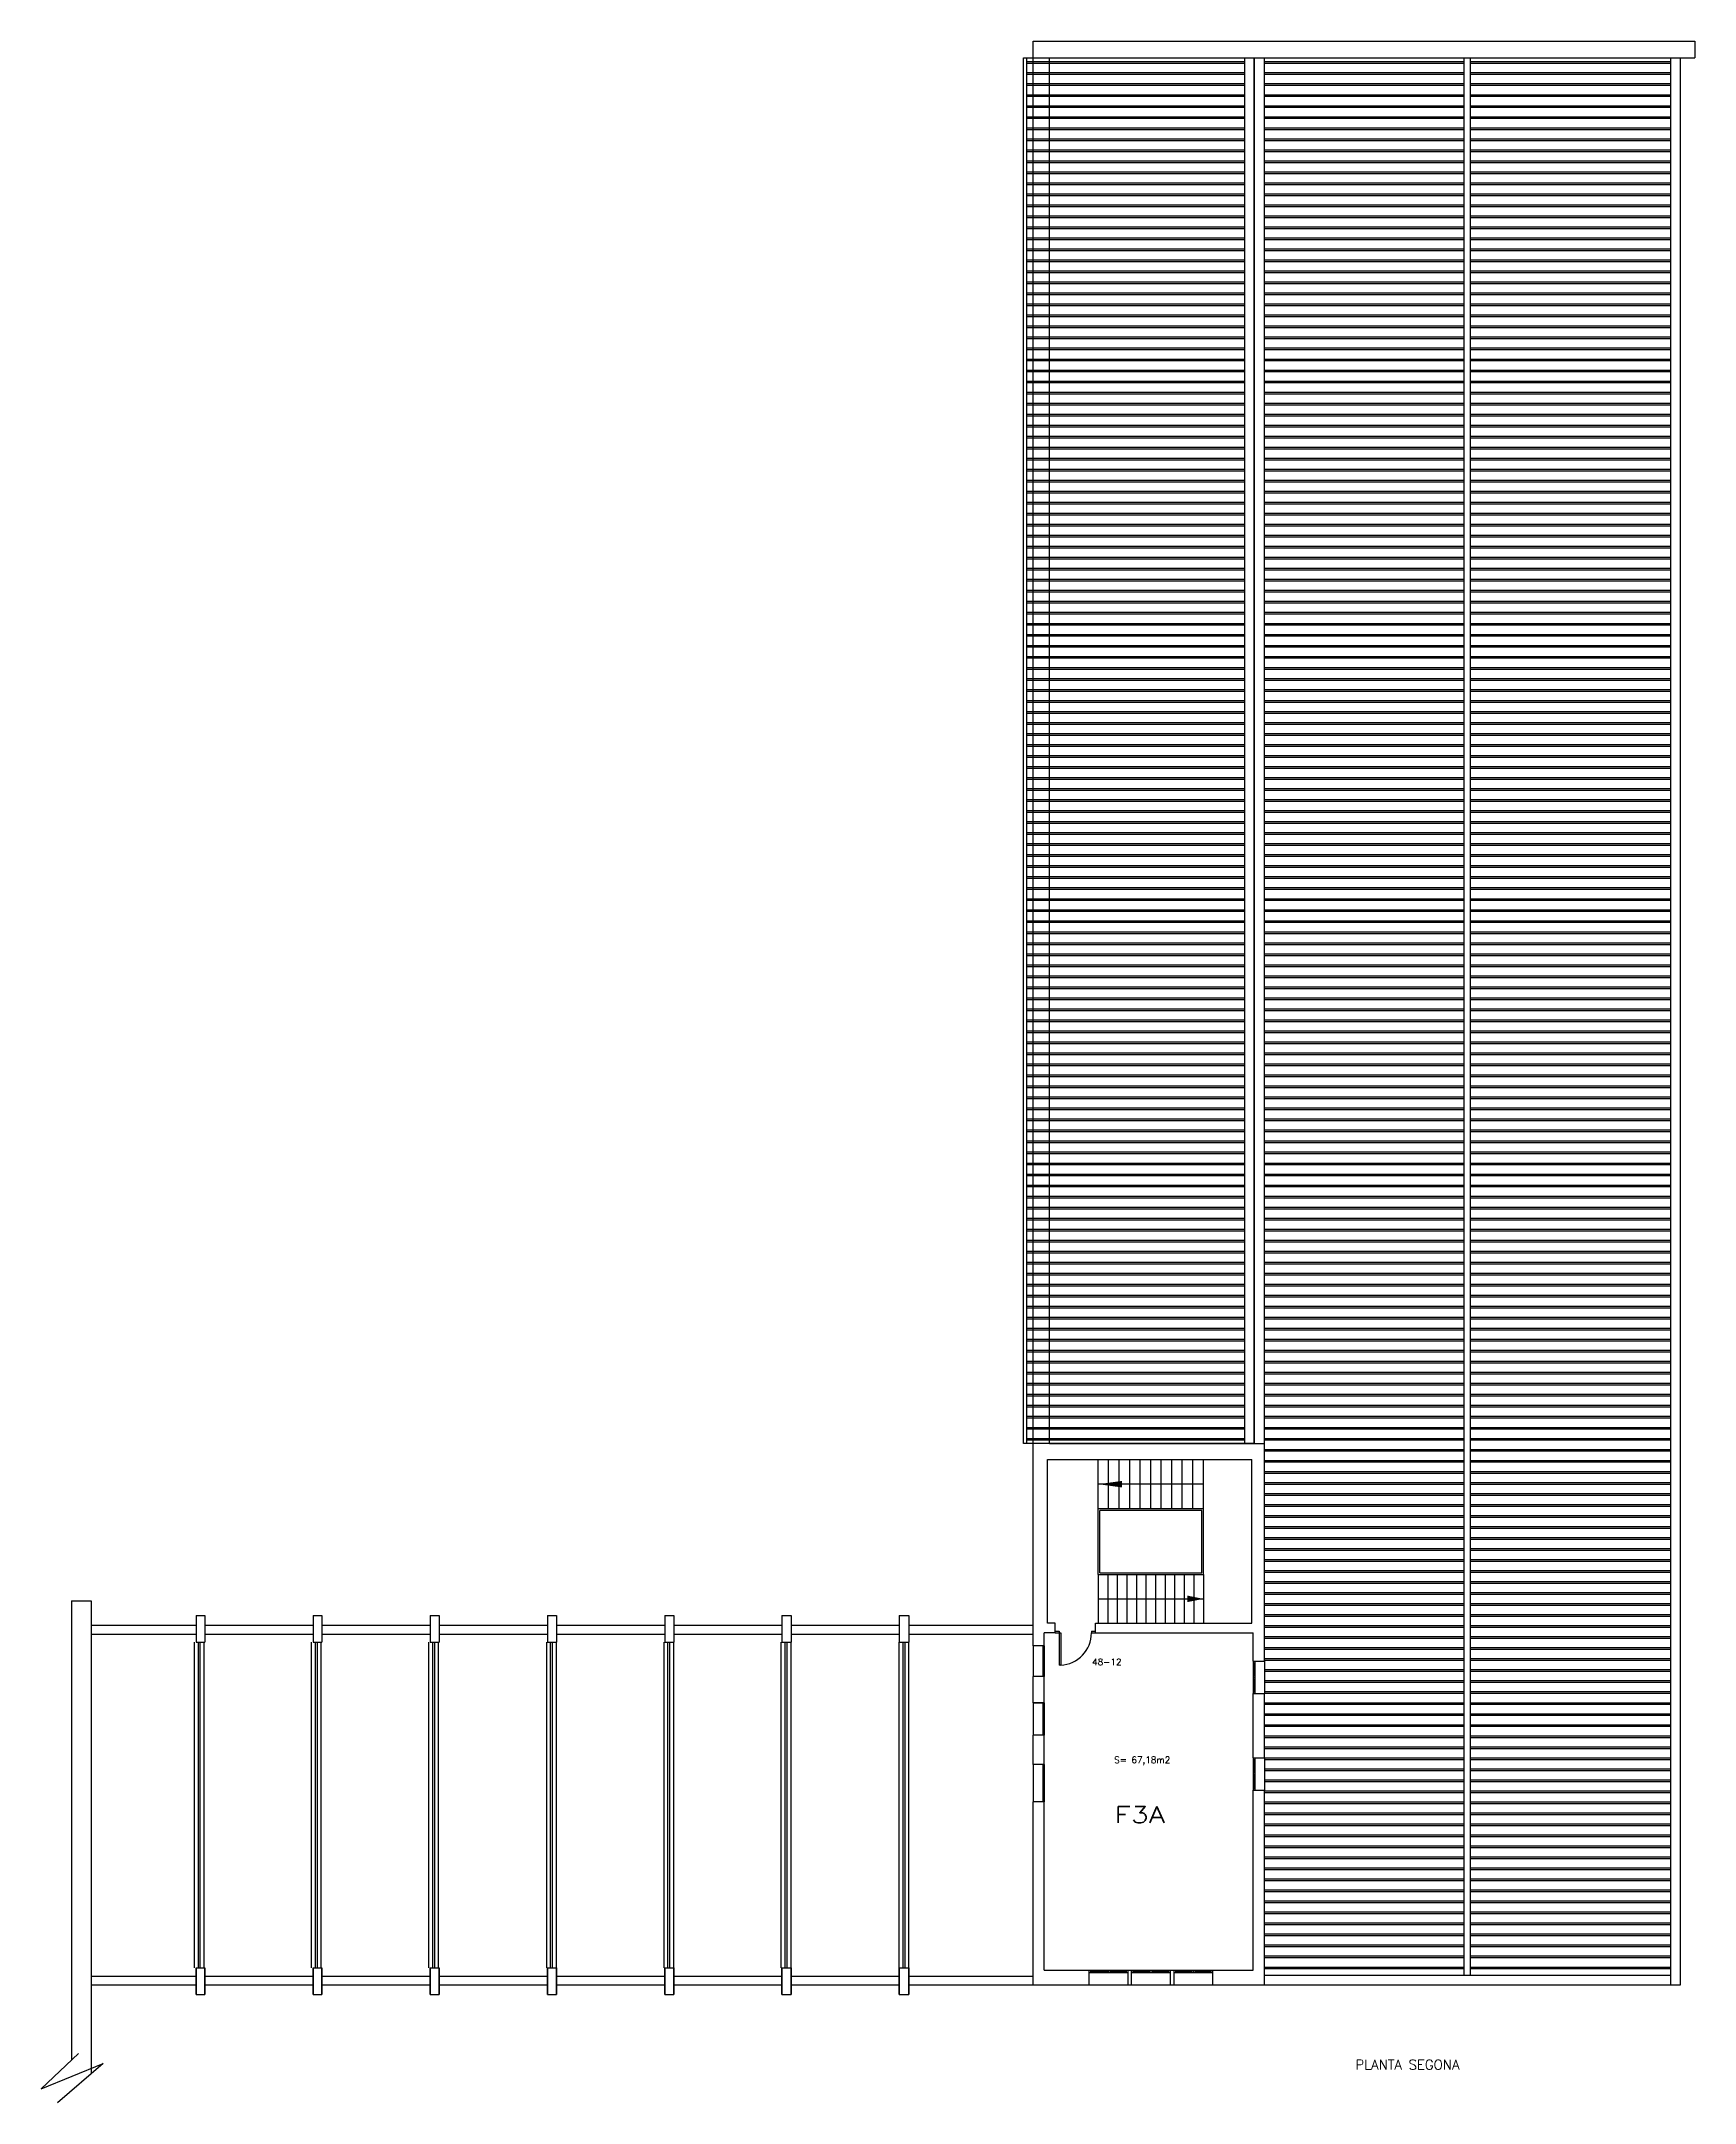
# Model space of a CAD drawing. Extents: x 546 to 754, y 37 to 203.
# Drawn here: x 581.1 to 632.2, y 37 to 100.6 of the extents above; entities that cross this region are included whole.
import ezdxf

# ---------------------------------------------------------------- set-up
doc = ezdxf.new("R2010")
doc.units = 0
doc.header["$MEASUREMENT"] = 0
doc.linetypes.add('PUNTOS', pattern=[0.25, 0, -0.25])
doc.layers.get('0').update_dxf_attribs({"linetype": 'CONTINUOUS'})
for name, color, linetype in [('CARATULA', 7, 'CONTINUOUS'), ('CUBIERTA', 7, 'CONTINUOUS'), ('ESCA', 4, 'CONTINUOUS'), ('MUR0', 1, 'CONTINUOUS'), ('PUER', 5, 'CONTINUOUS'), ('VENT', 2, 'CONTINUOUS')]:
    doc.layers.add(name, color=color, linetype=linetype)
doc.styles.add('ROMANS', font='ROMANS.shx', dxfattribs={"width": 1.3})
doc.styles.add('SIMPLEX', font='simplex.shx')

msp = doc.modelspace()

# ---------------------------------------------------------------- texts
at = {"layer": 'CARATULA', "color": 7, "style": 'SIMPLEX'}
for s, p in [('48-12', (613.585, 50.479)), ('S= 67,18m2', (614.267, 47.457))]:
    msp.add_text(s, height=0.2, dxfattribs=at).set_placement(p)
at = {"layer": 'CARATULA', "color": 1, "style": 'SIMPLEX'}
msp.add_text('PLANTA SEGONA', height=0.3, dxfattribs=at).set_placement((621.712, 37.997))
at = {"layer": 'PUER', "insert": (614.277, 46.112), "char_height": 0.5, "attachment_point": 1, "style": 'ROMANS'}
msp.add_mtext('{\\C0;F3A}', dxfattribs=at)

# ---------------------------------------------------------------- linework, layer by layer
for p, q in [((582.293, 38.491), (581.143, 37.404)), ((581.143, 37.404), (583.055, 38.187)), ((583.055, 38.187), (581.643, 36.971))]:
    msp.add_line(p, q)
at = {"layer": 'CUBIERTA'}
for p, q in [((611.47, 57.327), (611.47, 100.102)), ((611.47, 100.102), (611.57, 100.102)), ((611.57, 100.102), (618.59, 100.102)), ((611.57, 57.327), (611.57, 100.102)), ((611.57, 99.982), (618.29, 99.982)), ((611.57, 99.932), (618.29, 99.932)), ((618.29, 100.102), (618.29, 57.327)), ((618.59, 100.102), (618.59, 57.327)), ((618.91, 99.982), (625.07, 99.982)), ((618.91, 99.932), (625.07, 99.932)), ((625.07, 40.912), (625.07, 100.102)), ((625.27, 40.912), (625.27, 100.102)), ((625.27, 99.982), (631.45, 99.982)), ((625.27, 99.932), (631.45, 99.932)), ((611.57, 99.642), (618.29, 99.642)), ((611.57, 99.592), (618.29, 99.592)), ((611.57, 99.302), (618.29, 99.302)), ((618.91, 99.642), (625.07, 99.642)), ((618.91, 99.592), (625.07, 99.592)), ((618.91, 99.302), (625.07, 99.302)), ((625.27, 99.642), (631.45, 99.642)), ((625.27, 99.592), (631.45, 99.592)), ((625.27, 99.302), (631.45, 99.302)), ((611.57, 99.252), (618.29, 99.252)), ((611.57, 98.962), (618.29, 98.962)), ((611.57, 98.912), (618.29, 98.912)), ((618.91, 99.252), (625.07, 99.252)), ((618.91, 98.962), (625.07, 98.962)), ((618.91, 98.912), (625.07, 98.912)), ((625.27, 99.252), (631.45, 99.252)), ((625.27, 98.962), (631.45, 98.962)), ((625.27, 98.912), (631.45, 98.912)), ((611.57, 98.622), (618.29, 98.622)), ((611.57, 98.572), (618.29, 98.572)), ((611.57, 98.282), (618.29, 98.282)), ((611.57, 98.232), (618.29, 98.232)), ((618.91, 98.622), (625.07, 98.622)), ((618.91, 98.572), (625.07, 98.572)), ((618.91, 98.282), (625.07, 98.282)), ((618.91, 98.232), (625.07, 98.232)), ((625.27, 98.622), (631.45, 98.622)), ((625.27, 98.572), (631.45, 98.572)), ((625.27, 98.282), (631.45, 98.282)), ((625.27, 98.232), (631.45, 98.232)), ((611.57, 97.942), (618.29, 97.942)), ((611.57, 97.892), (618.29, 97.892)), ((611.57, 97.602), (618.29, 97.602)), ((611.57, 97.552), (618.29, 97.552)), ((618.91, 97.942), (625.07, 97.942)), ((618.91, 97.892), (625.07, 97.892)), ((618.91, 97.602), (625.07, 97.602)), ((618.91, 97.552), (625.07, 97.552)), ((625.27, 97.942), (631.45, 97.942)), ((625.27, 97.892), (631.45, 97.892)), ((625.27, 97.602), (631.45, 97.602)), ((625.27, 97.552), (631.45, 97.552)), ((611.57, 97.262), (618.29, 97.262)), ((611.57, 97.212), (618.29, 97.212)), ((611.57, 96.922), (618.29, 96.922)), ((611.57, 96.872), (618.29, 96.872)), ((618.91, 97.262), (625.07, 97.262)), ((618.91, 97.212), (625.07, 97.212)), ((618.91, 96.922), (625.07, 96.922)), ((618.91, 96.872), (625.07, 96.872)), ((625.27, 97.262), (631.45, 97.262)), ((625.27, 97.212), (631.45, 97.212)), ((625.27, 96.922), (631.45, 96.922)), ((625.27, 96.872), (631.45, 96.872)), ((611.57, 96.582), (618.29, 96.582)), ((611.57, 96.532), (618.29, 96.532)), ((611.57, 96.242), (618.29, 96.242)), ((611.57, 96.192), (618.29, 96.192)), ((618.91, 96.582), (625.07, 96.582)), ((618.91, 96.532), (625.07, 96.532)), ((618.91, 96.242), (625.07, 96.242)), ((618.91, 96.192), (625.07, 96.192)), ((625.27, 96.582), (631.45, 96.582)), ((625.27, 96.532), (631.45, 96.532)), ((625.27, 96.242), (631.45, 96.242)), ((625.27, 96.192), (631.45, 96.192)), ((611.57, 95.902), (618.29, 95.902)), ((611.57, 95.852), (618.29, 95.852)), ((611.57, 95.562), (618.29, 95.562)), ((611.57, 95.512), (618.29, 95.512)), ((618.91, 95.902), (625.07, 95.902)), ((618.91, 95.852), (625.07, 95.852)), ((618.91, 95.562), (625.07, 95.562)), ((618.91, 95.512), (625.07, 95.512)), ((625.27, 95.902), (631.45, 95.902)), ((625.27, 95.852), (631.45, 95.852)), ((625.27, 95.562), (631.45, 95.562)), ((625.27, 95.512), (631.45, 95.512)), ((611.57, 95.222), (618.29, 95.222)), ((611.57, 95.172), (618.29, 95.172)), ((611.57, 94.882), (618.29, 94.882)), ((611.57, 94.832), (618.29, 94.832)), ((618.91, 95.222), (625.07, 95.222)), ((618.91, 95.172), (625.07, 95.172)), ((618.91, 94.882), (625.07, 94.882)), ((618.91, 94.832), (625.07, 94.832)), ((625.27, 95.222), (631.45, 95.222)), ((625.27, 95.172), (631.45, 95.172)), ((625.27, 94.882), (631.45, 94.882)), ((625.27, 94.832), (631.45, 94.832)), ((611.57, 94.542), (618.29, 94.542)), ((611.57, 94.492), (618.29, 94.492)), ((611.57, 94.202), (618.29, 94.202)), ((618.91, 94.542), (625.07, 94.542)), ((618.91, 94.492), (625.07, 94.492)), ((618.91, 94.202), (625.07, 94.202)), ((625.27, 94.542), (631.45, 94.542)), ((625.27, 94.492), (631.45, 94.492)), ((625.27, 94.202), (631.45, 94.202)), ((611.57, 94.152), (618.29, 94.152)), ((611.57, 93.862), (618.29, 93.862)), ((611.57, 93.812), (618.29, 93.812)), ((618.91, 94.152), (625.07, 94.152)), ((618.91, 93.862), (625.07, 93.862)), ((618.91, 93.812), (625.07, 93.812)), ((625.27, 94.152), (631.45, 94.152)), ((625.27, 93.862), (631.45, 93.862)), ((625.27, 93.812), (631.45, 93.812)), ((611.57, 93.522), (618.29, 93.522)), ((611.57, 93.472), (618.29, 93.472)), ((611.57, 93.182), (618.29, 93.182)), ((611.57, 93.132), (618.29, 93.132)), ((618.91, 93.522), (625.07, 93.522)), ((618.91, 93.472), (625.07, 93.472)), ((618.91, 93.182), (625.07, 93.182)), ((618.91, 93.132), (625.07, 93.132)), ((625.27, 93.522), (631.45, 93.522)), ((625.27, 93.472), (631.45, 93.472)), ((625.27, 93.182), (631.45, 93.182)), ((625.27, 93.132), (631.45, 93.132)), ((611.57, 92.842), (618.29, 92.842)), ((611.57, 92.792), (618.29, 92.792)), ((611.57, 92.502), (618.29, 92.502)), ((611.57, 92.452), (618.29, 92.452)), ((618.91, 92.842), (625.07, 92.842)), ((618.91, 92.792), (625.07, 92.792)), ((618.91, 92.502), (625.07, 92.502)), ((618.91, 92.452), (625.07, 92.452)), ((625.27, 92.842), (631.45, 92.842)), ((625.27, 92.792), (631.45, 92.792)), ((625.27, 92.502), (631.45, 92.502)), ((625.27, 92.452), (631.45, 92.452)), ((611.57, 92.162), (618.29, 92.162)), ((611.57, 92.112), (618.29, 92.112)), ((611.57, 91.822), (618.29, 91.822)), ((611.57, 91.772), (618.29, 91.772)), ((618.91, 92.162), (625.07, 92.162)), ((618.91, 92.112), (625.07, 92.112)), ((618.91, 91.822), (625.07, 91.822)), ((618.91, 91.772), (625.07, 91.772)), ((625.27, 92.162), (631.45, 92.162)), ((625.27, 92.112), (631.45, 92.112)), ((625.27, 91.822), (631.45, 91.822)), ((625.27, 91.772), (631.45, 91.772)), ((611.57, 91.482), (618.29, 91.482)), ((611.57, 91.432), (618.29, 91.432)), ((611.57, 91.142), (618.29, 91.142)), ((611.57, 91.092), (618.29, 91.092)), ((618.91, 91.482), (625.07, 91.482)), ((618.91, 91.432), (625.07, 91.432)), ((618.91, 91.142), (625.07, 91.142)), ((618.91, 91.092), (625.07, 91.092)), ((625.27, 91.482), (631.45, 91.482)), ((625.27, 91.432), (631.45, 91.432)), ((625.27, 91.142), (631.45, 91.142)), ((625.27, 91.092), (631.45, 91.092)), ((611.57, 90.802), (618.29, 90.802)), ((611.57, 90.752), (618.29, 90.752)), ((611.57, 90.462), (618.29, 90.462)), ((611.57, 90.412), (618.29, 90.412)), ((618.91, 90.802), (625.07, 90.802)), ((618.91, 90.752), (625.07, 90.752)), ((618.91, 90.462), (625.07, 90.462)), ((618.91, 90.412), (625.07, 90.412)), ((625.27, 90.802), (631.45, 90.802)), ((625.27, 90.752), (631.45, 90.752)), ((625.27, 90.462), (631.45, 90.462)), ((625.27, 90.412), (631.45, 90.412)), ((611.57, 90.122), (618.29, 90.122)), ((611.57, 90.072), (618.29, 90.072)), ((611.57, 89.782), (618.29, 89.782)), ((618.91, 90.122), (625.07, 90.122)), ((618.91, 90.072), (625.07, 90.072)), ((618.91, 89.782), (625.07, 89.782)), ((625.27, 90.122), (631.45, 90.122)), ((625.27, 90.072), (631.45, 90.072)), ((625.27, 89.782), (631.45, 89.782)), ((611.57, 89.732), (618.29, 89.732)), ((611.57, 89.442), (618.29, 89.442)), ((611.57, 89.392), (618.29, 89.392)), ((611.57, 89.102), (618.29, 89.102)), ((618.91, 89.732), (625.07, 89.732)), ((618.91, 89.442), (625.07, 89.442)), ((618.91, 89.392), (625.07, 89.392)), ((618.91, 89.102), (625.07, 89.102)), ((625.27, 89.732), (631.45, 89.732)), ((625.27, 89.442), (631.45, 89.442)), ((625.27, 89.392), (631.45, 89.392)), ((625.27, 89.102), (631.45, 89.102)), ((611.57, 89.052), (618.29, 89.052)), ((611.57, 88.762), (618.29, 88.762)), ((611.57, 88.712), (618.29, 88.712)), ((618.91, 89.052), (625.07, 89.052)), ((618.91, 88.762), (625.07, 88.762)), ((618.91, 88.712), (625.07, 88.712)), ((625.27, 89.052), (631.45, 89.052)), ((625.27, 88.762), (631.45, 88.762)), ((625.27, 88.712), (631.45, 88.712)), ((611.57, 88.422), (618.29, 88.422)), ((611.57, 88.372), (618.29, 88.372)), ((611.57, 88.082), (618.29, 88.082)), ((611.57, 88.032), (618.29, 88.032)), ((618.91, 88.422), (625.07, 88.422)), ((618.91, 88.372), (625.07, 88.372)), ((618.91, 88.082), (625.07, 88.082)), ((618.91, 88.032), (625.07, 88.032)), ((625.27, 88.422), (631.45, 88.422)), ((625.27, 88.372), (631.45, 88.372)), ((625.27, 88.082), (631.45, 88.082)), ((625.27, 88.032), (631.45, 88.032)), ((611.57, 87.742), (618.29, 87.742)), ((611.57, 87.692), (618.29, 87.692)), ((611.57, 87.402), (618.29, 87.402)), ((611.57, 87.352), (618.29, 87.352)), ((618.91, 87.742), (625.07, 87.742)), ((618.91, 87.692), (625.07, 87.692)), ((618.91, 87.402), (625.07, 87.402)), ((618.91, 87.352), (625.07, 87.352)), ((625.27, 87.742), (631.45, 87.742)), ((625.27, 87.692), (631.45, 87.692)), ((625.27, 87.402), (631.45, 87.402)), ((625.27, 87.352), (631.45, 87.352)), ((611.57, 87.062), (618.29, 87.062)), ((611.57, 87.012), (618.29, 87.012)), ((611.57, 86.722), (618.29, 86.722)), ((611.57, 86.672), (618.29, 86.672)), ((618.91, 87.062), (625.07, 87.062)), ((618.91, 87.012), (625.07, 87.012)), ((618.91, 86.722), (625.07, 86.722)), ((618.91, 86.672), (625.07, 86.672)), ((625.27, 87.062), (631.45, 87.062)), ((625.27, 87.012), (631.45, 87.012)), ((625.27, 86.722), (631.45, 86.722)), ((625.27, 86.672), (631.45, 86.672)), ((611.57, 86.382), (618.29, 86.382)), ((611.57, 86.332), (618.29, 86.332)), ((611.57, 86.042), (618.29, 86.042)), ((611.57, 85.992), (618.29, 85.992)), ((618.91, 86.382), (625.07, 86.382)), ((618.91, 86.332), (625.07, 86.332)), ((618.91, 86.042), (625.07, 86.042)), ((618.91, 85.992), (625.07, 85.992)), ((625.27, 86.382), (631.45, 86.382)), ((625.27, 86.332), (631.45, 86.332)), ((625.27, 86.042), (631.45, 86.042)), ((625.27, 85.992), (631.45, 85.992)), ((611.57, 85.702), (618.29, 85.702)), ((611.57, 85.652), (618.29, 85.652)), ((611.57, 85.362), (618.29, 85.362)), ((611.57, 85.312), (618.29, 85.312)), ((618.91, 85.702), (625.07, 85.702)), ((618.91, 85.652), (625.07, 85.652)), ((618.91, 85.362), (625.07, 85.362)), ((618.91, 85.312), (625.07, 85.312)), ((625.27, 85.702), (631.45, 85.702)), ((625.27, 85.652), (631.45, 85.652)), ((625.27, 85.362), (631.45, 85.362)), ((625.27, 85.312), (631.45, 85.312)), ((611.57, 85.022), (618.29, 85.022)), ((611.57, 84.972), (618.29, 84.972)), ((611.57, 84.682), (618.29, 84.682)), ((618.91, 85.022), (625.07, 85.022)), ((618.91, 84.972), (625.07, 84.972)), ((618.91, 84.682), (625.07, 84.682)), ((625.27, 85.022), (631.45, 85.022)), ((625.27, 84.972), (631.45, 84.972)), ((625.27, 84.682), (631.45, 84.682)), ((611.57, 84.632), (618.29, 84.632)), ((611.57, 84.342), (618.29, 84.342)), ((611.57, 84.292), (618.29, 84.292)), ((618.91, 84.632), (625.07, 84.632)), ((618.91, 84.342), (625.07, 84.342)), ((618.91, 84.292), (625.07, 84.292)), ((625.27, 84.632), (631.45, 84.632)), ((625.27, 84.342), (631.45, 84.342)), ((625.27, 84.292), (631.45, 84.292)), ((611.57, 84.002), (618.29, 84.002)), ((611.57, 83.952), (618.29, 83.952)), ((611.57, 83.662), (618.29, 83.662)), ((611.57, 83.612), (618.29, 83.612)), ((618.91, 84.002), (625.07, 84.002)), ((618.91, 83.952), (625.07, 83.952)), ((618.91, 83.662), (625.07, 83.662)), ((618.91, 83.612), (625.07, 83.612)), ((625.27, 84.002), (631.45, 84.002)), ((625.27, 83.952), (631.45, 83.952)), ((625.27, 83.662), (631.45, 83.662)), ((625.27, 83.612), (631.45, 83.612)), ((611.57, 83.322), (618.29, 83.322)), ((611.57, 83.272), (618.29, 83.272)), ((611.57, 82.982), (618.29, 82.982)), ((611.57, 82.932), (618.29, 82.932)), ((618.91, 83.322), (625.07, 83.322)), ((618.91, 83.272), (625.07, 83.272)), ((618.91, 82.982), (625.07, 82.982)), ((618.91, 82.932), (625.07, 82.932)), ((625.27, 83.322), (631.45, 83.322)), ((625.27, 83.272), (631.45, 83.272)), ((625.27, 82.982), (631.45, 82.982)), ((625.27, 82.932), (631.45, 82.932)), ((611.57, 82.642), (618.29, 82.642)), ((611.57, 82.592), (618.29, 82.592)), ((611.57, 82.302), (618.29, 82.302)), ((611.57, 82.252), (618.29, 82.252)), ((618.91, 82.642), (625.07, 82.642)), ((618.91, 82.592), (625.07, 82.592)), ((618.91, 82.302), (625.07, 82.302)), ((618.91, 82.252), (625.07, 82.252)), ((625.27, 82.642), (631.45, 82.642)), ((625.27, 82.592), (631.45, 82.592)), ((625.27, 82.302), (631.45, 82.302)), ((625.27, 82.252), (631.45, 82.252)), ((611.57, 81.962), (618.29, 81.962)), ((611.57, 81.912), (618.29, 81.912)), ((611.57, 81.622), (618.29, 81.622)), ((611.57, 81.572), (618.29, 81.572)), ((618.91, 81.962), (625.07, 81.962)), ((618.91, 81.912), (625.07, 81.912)), ((618.91, 81.622), (625.07, 81.622)), ((618.91, 81.572), (625.07, 81.572)), ((625.27, 81.962), (631.45, 81.962)), ((625.27, 81.912), (631.45, 81.912)), ((625.27, 81.622), (631.45, 81.622)), ((625.27, 81.572), (631.45, 81.572)), ((611.57, 81.282), (618.29, 81.282)), ((611.57, 81.232), (618.29, 81.232)), ((611.57, 80.942), (618.29, 80.942)), ((611.57, 80.892), (618.29, 80.892)), ((618.91, 81.282), (625.07, 81.282)), ((618.91, 81.232), (625.07, 81.232)), ((618.91, 80.942), (625.07, 80.942)), ((618.91, 80.892), (625.07, 80.892)), ((625.27, 81.282), (631.45, 81.282)), ((625.27, 81.232), (631.45, 81.232)), ((625.27, 80.942), (631.45, 80.942)), ((625.27, 80.892), (631.45, 80.892)), ((611.57, 80.602), (618.29, 80.602)), ((611.57, 80.552), (618.29, 80.552)), ((611.57, 80.262), (618.29, 80.262)), ((611.57, 80.212), (618.29, 80.212)), ((618.91, 80.602), (625.07, 80.602)), ((618.91, 80.552), (625.07, 80.552)), ((618.91, 80.262), (625.07, 80.262)), ((618.91, 80.212), (625.07, 80.212)), ((625.27, 80.602), (631.45, 80.602)), ((625.27, 80.552), (631.45, 80.552)), ((625.27, 80.262), (631.45, 80.262)), ((625.27, 80.212), (631.45, 80.212)), ((611.57, 79.922), (618.29, 79.922)), ((611.57, 79.872), (618.29, 79.872)), ((611.57, 79.582), (618.29, 79.582)), ((618.91, 79.922), (625.07, 79.922)), ((618.91, 79.872), (625.07, 79.872)), ((618.91, 79.582), (625.07, 79.582)), ((625.27, 79.922), (631.45, 79.922)), ((625.27, 79.872), (631.45, 79.872)), ((625.27, 79.582), (631.45, 79.582)), ((611.57, 79.532), (618.29, 79.532)), ((611.57, 79.242), (618.29, 79.242)), ((611.57, 79.192), (618.29, 79.192)), ((618.91, 79.532), (625.07, 79.532)), ((618.91, 79.242), (625.07, 79.242)), ((618.91, 79.192), (625.07, 79.192)), ((625.27, 79.532), (631.45, 79.532)), ((625.27, 79.242), (631.45, 79.242)), ((625.27, 79.192), (631.45, 79.192)), ((611.57, 78.902), (618.29, 78.902)), ((611.57, 78.852), (618.29, 78.852)), ((611.57, 78.562), (618.29, 78.562)), ((611.57, 78.512), (618.29, 78.512)), ((618.91, 78.902), (625.07, 78.902)), ((618.91, 78.852), (625.07, 78.852)), ((618.91, 78.562), (625.07, 78.562)), ((618.91, 78.512), (625.07, 78.512)), ((625.27, 78.902), (631.45, 78.902)), ((625.27, 78.852), (631.45, 78.852)), ((625.27, 78.562), (631.45, 78.562)), ((625.27, 78.512), (631.45, 78.512)), ((611.57, 78.222), (618.29, 78.222)), ((611.57, 78.172), (618.29, 78.172)), ((611.57, 77.882), (618.29, 77.882)), ((611.57, 77.832), (618.29, 77.832)), ((618.91, 78.222), (625.07, 78.222)), ((618.91, 78.172), (625.07, 78.172)), ((618.91, 77.882), (625.07, 77.882)), ((618.91, 77.832), (625.07, 77.832)), ((625.27, 78.222), (631.45, 78.222)), ((625.27, 78.172), (631.45, 78.172)), ((625.27, 77.882), (631.45, 77.882)), ((625.27, 77.832), (631.45, 77.832)), ((611.57, 77.542), (618.29, 77.542)), ((611.57, 77.492), (618.29, 77.492)), ((611.57, 77.202), (618.29, 77.202)), ((611.57, 77.152), (618.29, 77.152)), ((618.91, 77.542), (625.07, 77.542)), ((618.91, 77.492), (625.07, 77.492)), ((618.91, 77.202), (625.07, 77.202)), ((618.91, 77.152), (625.07, 77.152)), ((625.27, 77.542), (631.45, 77.542)), ((625.27, 77.492), (631.45, 77.492)), ((625.27, 77.202), (631.45, 77.202)), ((625.27, 77.152), (631.45, 77.152)), ((611.57, 76.862), (618.29, 76.862)), ((611.57, 76.812), (618.29, 76.812)), ((611.57, 76.522), (618.29, 76.522)), ((611.57, 76.472), (618.29, 76.472)), ((618.91, 76.862), (625.07, 76.862)), ((618.91, 76.812), (625.07, 76.812)), ((618.91, 76.522), (625.07, 76.522)), ((618.91, 76.472), (625.07, 76.472)), ((625.27, 76.862), (631.45, 76.862)), ((625.27, 76.812), (631.45, 76.812)), ((625.27, 76.522), (631.45, 76.522)), ((625.27, 76.472), (631.45, 76.472)), ((611.57, 76.182), (618.29, 76.182)), ((611.57, 76.132), (618.29, 76.132)), ((611.57, 75.842), (618.29, 75.842)), ((611.57, 75.792), (618.29, 75.792)), ((618.91, 76.182), (625.07, 76.182)), ((618.91, 76.132), (625.07, 76.132)), ((618.91, 75.842), (625.07, 75.842)), ((618.91, 75.792), (625.07, 75.792)), ((625.27, 76.182), (631.45, 76.182)), ((625.27, 76.132), (631.45, 76.132)), ((625.27, 75.842), (631.45, 75.842)), ((625.27, 75.792), (631.45, 75.792)), ((611.57, 75.502), (618.29, 75.502)), ((611.57, 75.452), (618.29, 75.452)), ((611.57, 75.162), (618.29, 75.162)), ((611.57, 75.112), (618.29, 75.112)), ((618.91, 75.502), (625.07, 75.502)), ((618.91, 75.452), (625.07, 75.452)), ((618.91, 75.162), (625.07, 75.162)), ((618.91, 75.112), (625.07, 75.112)), ((625.27, 75.502), (631.45, 75.502)), ((625.27, 75.452), (631.45, 75.452)), ((625.27, 75.162), (631.45, 75.162)), ((625.27, 75.112), (631.45, 75.112)), ((611.57, 74.822), (618.29, 74.822)), ((611.57, 74.772), (618.29, 74.772)), ((611.57, 74.482), (618.29, 74.482)), ((618.91, 74.822), (625.07, 74.822)), ((618.91, 74.772), (625.07, 74.772)), ((618.91, 74.482), (625.07, 74.482)), ((625.27, 74.822), (631.45, 74.822)), ((625.27, 74.772), (631.45, 74.772)), ((625.27, 74.482), (631.45, 74.482)), ((611.57, 74.432), (618.29, 74.432)), ((611.57, 74.142), (618.29, 74.142)), ((611.57, 74.092), (618.29, 74.092)), ((618.91, 74.432), (625.07, 74.432)), ((618.91, 74.142), (625.07, 74.142)), ((618.91, 74.092), (625.07, 74.092)), ((625.27, 74.432), (631.45, 74.432)), ((625.27, 74.142), (631.45, 74.142)), ((625.27, 74.092), (631.45, 74.092)), ((611.57, 73.802), (618.29, 73.802)), ((611.57, 73.752), (618.29, 73.752)), ((611.57, 73.462), (618.29, 73.462)), ((611.57, 73.412), (618.29, 73.412)), ((618.91, 73.802), (625.07, 73.802)), ((618.91, 73.752), (625.07, 73.752)), ((618.91, 73.462), (625.07, 73.462)), ((618.91, 73.412), (625.07, 73.412)), ((625.27, 73.802), (631.45, 73.802)), ((625.27, 73.752), (631.45, 73.752)), ((625.27, 73.462), (631.45, 73.462)), ((625.27, 73.412), (631.45, 73.412)), ((611.57, 73.122), (618.29, 73.122)), ((611.57, 73.072), (618.29, 73.072)), ((611.57, 72.782), (618.29, 72.782)), ((611.57, 72.732), (618.29, 72.732)), ((618.91, 73.122), (625.07, 73.122)), ((618.91, 73.072), (625.07, 73.072)), ((618.91, 72.782), (625.07, 72.782)), ((618.91, 72.732), (625.07, 72.732)), ((625.27, 73.122), (631.45, 73.122)), ((625.27, 73.072), (631.45, 73.072)), ((625.27, 72.782), (631.45, 72.782)), ((625.27, 72.732), (631.45, 72.732)), ((611.57, 72.442), (618.29, 72.442)), ((611.57, 72.392), (618.29, 72.392)), ((611.57, 72.102), (618.29, 72.102)), ((611.57, 72.052), (618.29, 72.052)), ((618.91, 72.442), (625.07, 72.442)), ((618.91, 72.392), (625.07, 72.392)), ((618.91, 72.102), (625.07, 72.102)), ((618.91, 72.052), (625.07, 72.052)), ((625.27, 72.442), (631.45, 72.442)), ((625.27, 72.392), (631.45, 72.392)), ((625.27, 72.102), (631.45, 72.102)), ((625.27, 72.052), (631.45, 72.052)), ((611.57, 71.762), (618.29, 71.762)), ((611.57, 71.712), (618.29, 71.712)), ((611.57, 71.422), (618.29, 71.422)), ((611.57, 71.372), (618.29, 71.372)), ((618.91, 71.762), (625.07, 71.762)), ((618.91, 71.712), (625.07, 71.712)), ((618.91, 71.422), (625.07, 71.422)), ((618.91, 71.372), (625.07, 71.372)), ((625.27, 71.762), (631.45, 71.762)), ((625.27, 71.712), (631.45, 71.712)), ((625.27, 71.422), (631.45, 71.422)), ((625.27, 71.372), (631.45, 71.372)), ((611.57, 71.082), (618.29, 71.082)), ((611.57, 71.032), (618.29, 71.032)), ((611.57, 70.742), (618.29, 70.742)), ((611.57, 70.692), (618.29, 70.692)), ((618.91, 71.082), (625.07, 71.082)), ((618.91, 71.032), (625.07, 71.032)), ((618.91, 70.742), (625.07, 70.742)), ((618.91, 70.692), (625.07, 70.692)), ((625.27, 71.082), (631.45, 71.082)), ((625.27, 71.032), (631.45, 71.032)), ((625.27, 70.742), (631.45, 70.742)), ((625.27, 70.692), (631.45, 70.692)), ((611.57, 70.402), (618.29, 70.402)), ((611.57, 70.352), (618.29, 70.352)), ((611.57, 70.062), (618.29, 70.062)), ((611.57, 70.012), (618.29, 70.012)), ((618.91, 70.402), (625.07, 70.402)), ((618.91, 70.352), (625.07, 70.352)), ((618.91, 70.062), (625.07, 70.062)), ((618.91, 70.012), (625.07, 70.012)), ((625.27, 70.402), (631.45, 70.402)), ((625.27, 70.352), (631.45, 70.352)), ((625.27, 70.062), (631.45, 70.062)), ((625.27, 70.012), (631.45, 70.012)), ((611.57, 69.722), (618.29, 69.722)), ((611.57, 69.672), (618.29, 69.672)), ((611.57, 69.382), (618.29, 69.382)), ((618.91, 69.722), (625.07, 69.722)), ((618.91, 69.672), (625.07, 69.672)), ((618.91, 69.382), (625.07, 69.382)), ((625.27, 69.722), (631.45, 69.722)), ((625.27, 69.672), (631.45, 69.672)), ((625.27, 69.382), (631.45, 69.382)), ((611.57, 69.332), (618.29, 69.332)), ((611.57, 69.042), (618.29, 69.042)), ((611.57, 68.992), (618.29, 68.992)), ((618.91, 69.332), (625.07, 69.332)), ((618.91, 69.042), (625.07, 69.042)), ((618.91, 68.992), (625.07, 68.992)), ((625.27, 69.332), (631.45, 69.332)), ((625.27, 69.042), (631.45, 69.042)), ((625.27, 68.992), (631.45, 68.992)), ((611.57, 68.702), (618.29, 68.702)), ((611.57, 68.652), (618.29, 68.652)), ((611.57, 68.362), (618.29, 68.362)), ((611.57, 68.312), (618.29, 68.312)), ((618.91, 68.702), (625.07, 68.702)), ((618.91, 68.652), (625.07, 68.652)), ((618.91, 68.362), (625.07, 68.362)), ((618.91, 68.312), (625.07, 68.312)), ((625.27, 68.702), (631.45, 68.702)), ((625.27, 68.652), (631.45, 68.652)), ((625.27, 68.362), (631.45, 68.362)), ((625.27, 68.312), (631.45, 68.312)), ((611.57, 68.022), (618.29, 68.022)), ((611.57, 67.972), (618.29, 67.972)), ((611.57, 67.682), (618.29, 67.682)), ((611.57, 67.632), (618.29, 67.632)), ((618.91, 68.022), (625.07, 68.022)), ((618.91, 67.972), (625.07, 67.972)), ((618.91, 67.682), (625.07, 67.682)), ((618.91, 67.632), (625.07, 67.632)), ((625.27, 68.022), (631.45, 68.022)), ((625.27, 67.972), (631.45, 67.972)), ((625.27, 67.682), (631.45, 67.682)), ((625.27, 67.632), (631.45, 67.632)), ((611.57, 67.342), (618.29, 67.342)), ((611.57, 67.292), (618.29, 67.292)), ((611.57, 67.002), (618.29, 67.002)), ((611.57, 66.952), (618.29, 66.952)), ((618.91, 67.342), (625.07, 67.342)), ((618.91, 67.292), (625.07, 67.292)), ((618.91, 67.002), (625.07, 67.002)), ((618.91, 66.952), (625.07, 66.952)), ((625.27, 67.342), (631.45, 67.342)), ((625.27, 67.292), (631.45, 67.292)), ((625.27, 67.002), (631.45, 67.002)), ((625.27, 66.952), (631.45, 66.952)), ((611.57, 66.662), (618.29, 66.662)), ((611.57, 66.612), (618.29, 66.612)), ((611.57, 66.322), (618.29, 66.322)), ((611.57, 66.272), (618.29, 66.272)), ((618.91, 66.662), (625.07, 66.662)), ((618.91, 66.612), (625.07, 66.612)), ((618.91, 66.322), (625.07, 66.322)), ((618.91, 66.272), (625.07, 66.272)), ((625.27, 66.662), (631.45, 66.662)), ((625.27, 66.612), (631.45, 66.612)), ((625.27, 66.322), (631.45, 66.322)), ((625.27, 66.272), (631.45, 66.272)), ((611.57, 65.982), (618.29, 65.982)), ((611.57, 65.932), (618.29, 65.932)), ((611.57, 65.642), (618.29, 65.642)), ((611.57, 65.592), (618.29, 65.592)), ((618.91, 65.982), (625.07, 65.982)), ((618.91, 65.932), (625.07, 65.932)), ((618.91, 65.642), (625.07, 65.642)), ((618.91, 65.592), (625.07, 65.592)), ((625.27, 65.982), (631.45, 65.982)), ((625.27, 65.932), (631.45, 65.932)), ((625.27, 65.642), (631.45, 65.642)), ((625.27, 65.592), (631.45, 65.592)), ((611.57, 65.302), (618.29, 65.302)), ((611.57, 65.252), (618.29, 65.252)), ((611.57, 64.962), (618.29, 64.962)), ((618.91, 65.302), (625.07, 65.302)), ((618.91, 65.252), (625.07, 65.252)), ((618.91, 64.962), (625.07, 64.962)), ((625.27, 65.302), (631.45, 65.302)), ((625.27, 65.252), (631.45, 65.252)), ((625.27, 64.962), (631.45, 64.962)), ((611.57, 64.912), (618.29, 64.912)), ((611.57, 64.622), (618.29, 64.622)), ((611.57, 64.572), (618.29, 64.572)), ((611.57, 64.282), (618.29, 64.282)), ((618.91, 64.912), (625.07, 64.912)), ((618.91, 64.622), (625.07, 64.622)), ((618.91, 64.572), (625.07, 64.572)), ((618.91, 64.282), (625.07, 64.282)), ((625.27, 64.912), (631.45, 64.912)), ((625.27, 64.622), (631.45, 64.622)), ((625.27, 64.572), (631.45, 64.572)), ((625.27, 64.282), (631.45, 64.282)), ((611.57, 64.232), (618.29, 64.232)), ((611.57, 63.942), (618.29, 63.942)), ((611.57, 63.892), (618.29, 63.892)), ((618.91, 64.232), (625.07, 64.232)), ((618.91, 63.942), (625.07, 63.942)), ((618.91, 63.892), (625.07, 63.892)), ((625.27, 64.232), (631.45, 64.232)), ((625.27, 63.942), (631.45, 63.942)), ((625.27, 63.892), (631.45, 63.892)), ((611.57, 63.602), (618.29, 63.602)), ((611.57, 63.552), (618.29, 63.552)), ((611.57, 63.262), (618.29, 63.262)), ((611.57, 63.212), (618.279, 63.212)), ((618.91, 63.602), (625.07, 63.602)), ((618.91, 63.552), (625.07, 63.552)), ((618.91, 63.262), (625.07, 63.262)), ((618.91, 63.212), (625.07, 63.212)), ((625.27, 63.602), (631.45, 63.602)), ((625.27, 63.552), (631.45, 63.552)), ((625.27, 63.262), (631.45, 63.262)), ((625.27, 63.212), (631.45, 63.212)), ((611.57, 62.922), (618.279, 62.922)), ((611.57, 62.872), (618.279, 62.872)), ((611.57, 62.582), (618.279, 62.582)), ((611.57, 62.532), (618.279, 62.532)), ((618.91, 62.922), (625.07, 62.922)), ((618.91, 62.872), (625.07, 62.872)), ((618.91, 62.582), (625.07, 62.582)), ((618.91, 62.532), (625.07, 62.532)), ((625.27, 62.922), (631.45, 62.922)), ((625.27, 62.872), (631.45, 62.872)), ((625.27, 62.582), (631.45, 62.582)), ((625.27, 62.532), (631.45, 62.532)), ((611.57, 62.242), (618.279, 62.242)), ((611.57, 62.192), (618.279, 62.192)), ((611.57, 61.902), (618.279, 61.902)), ((611.57, 61.852), (618.279, 61.852)), ((618.91, 62.242), (625.07, 62.242)), ((618.91, 62.192), (625.07, 62.192)), ((618.91, 61.902), (625.07, 61.902)), ((618.91, 61.852), (625.07, 61.852)), ((625.27, 62.242), (631.45, 62.242)), ((625.27, 62.192), (631.45, 62.192)), ((625.27, 61.902), (631.45, 61.902)), ((625.27, 61.852), (631.45, 61.852)), ((611.57, 61.562), (618.279, 61.562)), ((611.57, 61.512), (618.279, 61.512)), ((611.57, 61.222), (618.279, 61.222)), ((611.57, 61.172), (618.279, 61.172)), ((618.91, 61.562), (625.07, 61.562)), ((618.91, 61.512), (625.07, 61.512)), ((618.91, 61.222), (625.07, 61.222)), ((618.91, 61.172), (625.07, 61.172)), ((625.27, 61.562), (631.45, 61.562)), ((625.27, 61.512), (631.45, 61.512)), ((625.27, 61.222), (631.45, 61.222)), ((625.27, 61.172), (631.45, 61.172)), ((611.57, 60.882), (618.279, 60.882)), ((611.57, 60.832), (618.279, 60.832)), ((611.57, 60.542), (618.278, 60.542)), ((611.57, 60.492), (618.278, 60.492)), ((618.91, 60.882), (625.07, 60.882)), ((618.91, 60.832), (625.07, 60.832)), ((618.91, 60.542), (625.07, 60.542)), ((618.91, 60.492), (625.07, 60.492)), ((625.27, 60.882), (631.45, 60.882)), ((625.27, 60.832), (631.45, 60.832)), ((625.27, 60.542), (631.45, 60.542)), ((625.27, 60.492), (631.45, 60.492)), ((611.57, 60.202), (618.278, 60.202)), ((611.57, 60.152), (618.278, 60.152)), ((611.57, 59.862), (618.278, 59.862)), ((618.91, 60.202), (625.07, 60.202)), ((618.91, 60.152), (625.07, 60.152)), ((618.91, 59.862), (625.07, 59.862)), ((625.27, 60.202), (631.45, 60.202)), ((625.27, 60.152), (631.45, 60.152)), ((625.27, 59.862), (631.45, 59.862)), ((611.57, 59.812), (618.278, 59.812)), ((611.57, 59.522), (618.29, 59.522)), ((611.57, 59.472), (618.29, 59.472)), ((618.91, 59.812), (625.07, 59.812)), ((618.91, 59.522), (625.07, 59.522)), ((618.91, 59.472), (625.07, 59.472)), ((625.27, 59.812), (631.45, 59.812)), ((625.27, 59.522), (631.45, 59.522)), ((625.27, 59.472), (631.45, 59.472)), ((611.57, 59.182), (618.29, 59.182)), ((611.57, 59.132), (618.29, 59.132)), ((611.57, 58.842), (618.29, 58.842)), ((611.57, 58.792), (618.29, 58.792)), ((618.91, 59.182), (625.07, 59.182)), ((618.91, 59.132), (625.07, 59.132)), ((618.91, 58.842), (625.07, 58.842)), ((618.91, 58.792), (625.07, 58.792)), ((625.27, 59.182), (631.45, 59.182)), ((625.27, 59.132), (631.45, 59.132)), ((625.27, 58.842), (631.45, 58.842)), ((625.27, 58.792), (631.45, 58.792)), ((611.57, 58.502), (618.29, 58.502)), ((611.57, 58.452), (618.29, 58.452)), ((611.57, 58.162), (618.29, 58.162)), ((611.57, 58.112), (618.29, 58.112)), ((618.91, 58.502), (625.07, 58.502)), ((618.91, 58.452), (625.07, 58.452)), ((618.91, 58.162), (625.07, 58.162)), ((618.91, 58.112), (625.07, 58.112)), ((625.27, 58.502), (631.45, 58.502)), ((625.27, 58.452), (631.45, 58.452)), ((625.27, 58.162), (631.45, 58.162)), ((625.27, 58.112), (631.45, 58.112)), ((618.59, 57.327), (611.47, 57.327)), ((611.57, 57.822), (618.29, 57.822)), ((611.57, 57.772), (618.29, 57.772)), ((611.57, 57.482), (618.29, 57.482)), ((611.57, 57.432), (618.29, 57.432)), ((618.91, 57.822), (625.07, 57.822)), ((618.91, 57.772), (625.07, 57.772)), ((618.91, 57.482), (625.07, 57.482)), ((618.91, 57.432), (625.07, 57.432)), ((625.27, 57.822), (631.45, 57.822)), ((625.27, 57.772), (631.45, 57.772)), ((625.27, 57.482), (631.45, 57.482)), ((625.27, 57.432), (631.45, 57.432)), ((618.91, 57.142), (625.07, 57.142)), ((618.91, 57.092), (625.07, 57.092)), ((618.91, 56.802), (625.07, 56.802)), ((618.91, 56.752), (625.07, 56.752)), ((625.27, 57.142), (631.45, 57.142)), ((625.27, 57.092), (631.45, 57.092)), ((625.27, 56.802), (631.45, 56.802)), ((625.27, 56.752), (631.45, 56.752)), ((618.91, 56.462), (625.07, 56.462)), ((618.91, 56.412), (625.07, 56.412)), ((618.91, 56.122), (625.07, 56.122)), ((618.91, 56.072), (625.07, 56.072)), ((625.27, 56.462), (631.45, 56.462)), ((625.27, 56.412), (631.45, 56.412)), ((625.27, 56.122), (631.45, 56.122)), ((625.27, 56.072), (631.45, 56.072)), ((618.91, 55.782), (625.07, 55.782)), ((618.91, 55.732), (625.07, 55.732)), ((618.91, 55.442), (625.07, 55.442)), ((618.91, 55.392), (625.07, 55.392)), ((625.27, 55.782), (631.45, 55.782)), ((625.27, 55.732), (631.45, 55.732)), ((625.27, 55.442), (631.45, 55.442)), ((625.27, 55.392), (631.45, 55.392)), ((618.91, 55.102), (625.07, 55.102)), ((618.91, 55.052), (625.07, 55.052)), ((618.91, 54.762), (625.07, 54.762)), ((625.27, 55.102), (631.45, 55.102)), ((625.27, 55.052), (631.45, 55.052)), ((625.27, 54.762), (631.45, 54.762)), ((618.91, 54.712), (625.07, 54.712)), ((618.91, 54.422), (625.07, 54.422)), ((618.91, 54.372), (625.07, 54.372)), ((625.27, 54.712), (631.45, 54.712)), ((625.27, 54.422), (631.45, 54.422)), ((625.27, 54.372), (631.45, 54.372)), ((618.91, 54.082), (625.07, 54.082)), ((618.91, 54.032), (625.07, 54.032)), ((618.91, 53.742), (625.07, 53.742)), ((618.91, 53.692), (625.07, 53.692)), ((625.27, 54.082), (631.45, 54.082)), ((625.27, 54.032), (631.45, 54.032)), ((625.27, 53.742), (631.45, 53.742)), ((625.27, 53.692), (631.45, 53.692)), ((618.91, 53.402), (625.07, 53.402)), ((618.91, 53.352), (625.07, 53.352)), ((618.91, 53.062), (625.07, 53.062)), ((618.91, 53.012), (625.07, 53.012)), ((625.27, 53.402), (631.45, 53.402)), ((625.27, 53.352), (631.45, 53.352)), ((625.27, 53.062), (631.45, 53.062)), ((625.27, 53.012), (631.45, 53.012)), ((618.91, 52.722), (625.07, 52.722)), ((618.91, 52.672), (625.07, 52.672)), ((618.91, 52.382), (625.07, 52.382)), ((618.91, 52.332), (625.07, 52.332)), ((625.27, 52.722), (631.45, 52.722)), ((625.27, 52.672), (631.45, 52.672)), ((625.27, 52.382), (631.45, 52.382)), ((625.27, 52.332), (631.45, 52.332)), ((618.91, 52.042), (625.07, 52.042)), ((618.91, 51.992), (625.07, 51.992)), ((618.91, 51.702), (625.07, 51.702)), ((618.91, 51.652), (625.07, 51.652)), ((625.27, 52.042), (631.45, 52.042)), ((625.27, 51.992), (631.45, 51.992)), ((625.27, 51.702), (631.45, 51.702)), ((625.27, 51.652), (631.45, 51.652)), ((585.875, 41.132), (585.875, 51.192)), ((585.995, 41.132), (585.995, 51.192)), ((586.055, 41.132), (586.055, 51.192)), ((586.175, 41.132), (586.175, 51.192)), ((589.49, 41.132), (589.49, 51.192)), ((589.61, 41.132), (589.61, 51.192)), ((589.67, 41.132), (589.67, 51.192)), ((589.79, 41.132), (589.79, 51.192)), ((593.11, 41.132), (593.11, 51.192)), ((593.23, 41.132), (593.23, 51.192)), ((593.29, 41.132), (593.29, 51.192)), ((593.41, 41.132), (593.41, 51.192)), ((596.75, 41.132), (596.75, 51.192)), ((596.87, 41.132), (596.87, 51.192)), ((596.93, 41.132), (596.93, 51.192)), ((597.05, 41.132), (597.05, 51.192)), ((600.37, 41.132), (600.37, 51.192)), ((600.49, 41.132), (600.49, 51.192)), ((600.55, 41.132), (600.55, 51.192)), ((600.67, 41.132), (600.67, 51.192)), ((603.99, 41.132), (603.99, 51.192)), ((604.11, 41.132), (604.11, 51.192)), ((604.17, 41.132), (604.17, 51.192)), ((604.29, 41.132), (604.29, 51.192)), ((607.63, 41.132), (607.63, 51.192)), ((607.75, 41.132), (607.75, 51.192)), ((607.81, 41.132), (607.81, 51.192)), ((607.93, 41.132), (607.93, 51.192)), ((618.91, 51.362), (625.07, 51.362)), ((618.91, 51.312), (625.07, 51.312)), ((618.91, 51.022), (625.07, 51.022)), ((618.91, 50.972), (625.07, 50.972)), ((625.27, 51.362), (631.45, 51.362)), ((625.27, 51.312), (631.45, 51.312)), ((625.27, 51.022), (631.45, 51.022)), ((625.27, 50.972), (631.45, 50.972)), ((618.91, 50.682), (625.07, 50.682)), ((618.91, 50.632), (625.07, 50.632)), ((618.91, 50.342), (625.07, 50.342)), ((618.91, 50.292), (625.07, 50.292)), ((625.27, 50.682), (631.45, 50.682)), ((625.27, 50.632), (631.45, 50.632)), ((625.27, 50.342), (631.45, 50.342)), ((625.27, 50.292), (631.45, 50.292)), ((618.91, 50.002), (625.07, 50.002)), ((618.91, 49.952), (625.07, 49.952)), ((618.91, 49.662), (625.07, 49.662)), ((625.27, 50.002), (631.45, 50.002)), ((625.27, 49.952), (631.45, 49.952)), ((625.27, 49.662), (631.45, 49.662)), ((618.91, 49.612), (625.07, 49.612)), ((618.91, 49.322), (625.07, 49.322)), ((618.91, 49.272), (625.07, 49.272)), ((625.27, 49.612), (631.45, 49.612)), ((625.27, 49.322), (631.45, 49.322)), ((625.27, 49.272), (631.45, 49.272)), ((618.91, 48.982), (625.07, 48.982)), ((618.91, 48.932), (625.07, 48.932)), ((618.91, 48.642), (625.07, 48.642)), ((618.91, 48.592), (625.07, 48.592)), ((625.27, 48.982), (631.45, 48.982)), ((625.27, 48.932), (631.45, 48.932)), ((625.27, 48.642), (631.45, 48.642)), ((625.27, 48.592), (631.45, 48.592)), ((618.91, 48.302), (625.07, 48.302)), ((618.91, 48.252), (625.07, 48.252)), ((618.91, 47.962), (625.07, 47.962)), ((618.91, 47.912), (625.07, 47.912)), ((625.27, 48.302), (631.45, 48.302)), ((625.27, 48.252), (631.45, 48.252)), ((625.27, 47.962), (631.45, 47.962)), ((625.27, 47.912), (631.45, 47.912)), ((618.91, 47.622), (625.07, 47.622)), ((618.91, 47.572), (625.07, 47.572)), ((618.91, 47.282), (625.07, 47.282)), ((618.91, 47.232), (625.07, 47.232)), ((625.27, 47.622), (631.45, 47.622)), ((625.27, 47.572), (631.45, 47.572)), ((625.27, 47.282), (631.45, 47.282)), ((625.27, 47.232), (631.45, 47.232)), ((618.91, 46.942), (625.07, 46.942)), ((618.91, 46.892), (625.07, 46.892)), ((618.91, 46.602), (625.07, 46.602)), ((618.91, 46.552), (625.07, 46.552)), ((625.27, 46.942), (631.45, 46.942)), ((625.27, 46.892), (631.45, 46.892)), ((625.27, 46.602), (631.45, 46.602)), ((625.27, 46.552), (631.45, 46.552)), ((618.91, 46.262), (625.07, 46.262)), ((618.91, 46.212), (625.07, 46.212)), ((618.91, 45.922), (625.07, 45.922)), ((618.91, 45.872), (625.07, 45.872)), ((625.27, 46.262), (631.45, 46.262)), ((625.27, 46.212), (631.45, 46.212)), ((625.27, 45.922), (631.45, 45.922)), ((625.27, 45.872), (631.45, 45.872)), ((618.91, 45.582), (625.07, 45.582)), ((618.91, 45.532), (625.07, 45.532)), ((618.91, 45.242), (625.07, 45.242)), ((618.91, 45.192), (625.07, 45.192)), ((625.27, 45.582), (631.45, 45.582)), ((625.27, 45.532), (631.45, 45.532)), ((625.27, 45.242), (631.45, 45.242)), ((625.27, 45.192), (631.45, 45.192)), ((618.91, 44.902), (625.07, 44.902)), ((618.91, 44.852), (625.07, 44.852)), ((618.91, 44.562), (625.07, 44.562)), ((625.27, 44.902), (631.45, 44.902)), ((625.27, 44.852), (631.45, 44.852)), ((625.27, 44.562), (631.45, 44.562)), ((618.91, 44.512), (625.07, 44.512)), ((618.91, 44.222), (625.07, 44.222)), ((618.91, 44.172), (625.07, 44.172)), ((625.27, 44.512), (631.45, 44.512)), ((625.27, 44.222), (631.45, 44.222)), ((625.27, 44.172), (631.45, 44.172)), ((618.91, 43.882), (625.07, 43.882)), ((618.91, 43.832), (625.07, 43.832)), ((618.91, 43.542), (625.07, 43.542)), ((618.91, 43.492), (625.07, 43.492)), ((625.27, 43.882), (631.45, 43.882)), ((625.27, 43.832), (631.45, 43.832)), ((625.27, 43.542), (631.45, 43.542)), ((625.27, 43.492), (631.45, 43.492)), ((618.91, 43.202), (625.07, 43.202)), ((618.91, 43.152), (625.07, 43.152)), ((618.91, 42.862), (625.07, 42.862)), ((618.91, 42.812), (625.07, 42.812)), ((625.27, 43.202), (631.45, 43.202)), ((625.27, 43.152), (631.45, 43.152)), ((625.27, 42.862), (631.45, 42.862)), ((625.27, 42.812), (631.45, 42.812)), ((618.91, 42.522), (625.07, 42.522)), ((618.91, 42.472), (625.07, 42.472)), ((618.91, 42.182), (625.07, 42.182)), ((618.91, 42.132), (625.07, 42.132)), ((625.27, 42.522), (631.45, 42.522)), ((625.27, 42.472), (631.45, 42.472)), ((625.27, 42.182), (631.45, 42.182)), ((625.27, 42.132), (631.45, 42.132)), ((618.91, 41.842), (625.07, 41.842)), ((618.91, 41.792), (625.07, 41.792)), ((618.91, 41.502), (625.07, 41.502)), ((618.91, 41.452), (625.07, 41.452)), ((625.27, 41.842), (631.45, 41.842)), ((625.27, 41.792), (631.45, 41.792)), ((625.27, 41.502), (631.45, 41.502)), ((625.27, 41.452), (631.45, 41.452)), ((618.91, 41.162), (625.07, 41.162)), ((618.91, 41.112), (625.07, 41.112)), ((625.27, 41.162), (631.45, 41.162)), ((625.27, 41.112), (631.45, 41.112))]:
    msp.add_line(p, q, dxfattribs=at)
at = {"layer": 'ESCA'}
for p, q in [((613.77, 55.307), (613.77, 56.827)), ((614.095, 55.307), (614.095, 56.827)), ((614.42, 55.307), (614.42, 56.827)), ((614.745, 55.307), (614.745, 56.827)), ((615.07, 55.307), (615.07, 56.827)), ((615.395, 55.307), (615.395, 56.827)), ((615.72, 55.307), (615.72, 56.827)), ((616.045, 55.307), (616.045, 56.827)), ((616.37, 55.307), (616.37, 56.827)), ((616.695, 55.307), (616.695, 56.827)), ((617.02, 55.307), (617.02, 56.827)), ((617.02, 56.067), (613.77, 56.067)), ((613.77, 53.278), (613.77, 55.307)), ((617.02, 55.307), (613.77, 55.307)), ((613.82, 53.328), (613.82, 55.257)), ((616.97, 55.257), (613.82, 55.257)), ((616.97, 53.328), (616.97, 55.257)), ((617.02, 53.277), (617.02, 55.307)), ((613.77, 53.278), (617.02, 53.278)), ((613.77, 53.277), (613.77, 52.947)), ((613.77, 52.947), (613.77, 51.777)), ((613.82, 53.328), (616.97, 53.328)), ((614.066, 53.278), (614.066, 51.777)), ((614.361, 53.278), (614.361, 51.777)), ((614.657, 53.278), (614.657, 51.777)), ((614.952, 53.278), (614.952, 51.777)), ((615.248, 53.278), (615.248, 51.777)), ((615.543, 53.278), (615.543, 51.777)), ((615.839, 53.278), (615.839, 51.777)), ((616.134, 53.278), (616.134, 51.777)), ((616.429, 53.278), (616.429, 51.777)), ((616.725, 53.278), (616.725, 51.777)), ((617.02, 53.278), (617.02, 51.777)), ((613.77, 52.527), (617.02, 52.527))]:
    msp.add_line(p, q, dxfattribs=at)
at = {"layer": 'ESCA', "linetype": 'PUNTOS'}
for p, q in [((613.77, 53.277), (617.02, 53.277)), ((613.82, 53.327), (616.97, 53.327))]:
    msp.add_line(p, q, dxfattribs=at)
at = {"layer": 'ESCA'}
for points in [[(613.77, 56.067, 0, 0.2, 0), (614.504, 56.067, 0.2, 0.2, 0)], [(617.02, 52.527, 0, 0.2, 0), (616.529, 52.527, 0.2, 0.2, 0)]]:
    msp.add_lwpolyline(points, format="xyseb", dxfattribs=at)
at = {"layer": 'MUR0'}
for p, q in [((611.77, 100.612), (632.19, 100.612)), ((611.77, 51.077), (611.77, 100.612)), ((632.19, 100.612), (632.19, 100.102)), ((611.77, 100.102), (632.19, 100.102)), ((612.27, 57.327), (612.27, 100.102)), ((618.59, 57.327), (618.59, 100.112)), ((618.91, 50.602), (618.91, 100.102)), ((631.45, 40.612), (631.45, 100.112)), ((631.75, 40.612), (631.75, 100.112)), ((612.27, 57.327), (618.91, 57.327)), ((612.21, 51.777), (612.21, 56.827)), ((612.21, 56.827), (618.52, 56.827)), ((618.52, 51.777), (618.52, 56.827)), ((582.08, 52.462), (582.68, 52.462)), ((582.08, 52.462), (582.08, 38.29)), ((582.68, 52.462), (582.68, 37.865)), ((582.68, 51.712), (585.925, 51.712)), ((585.925, 52.012), (586.195, 52.012)), ((585.925, 52.012), (585.925, 51.192)), ((586.195, 52.012), (586.195, 51.192)), ((586.195, 51.712), (589.535, 51.712)), ((589.535, 52.012), (589.81, 52.012)), ((589.535, 52.012), (589.535, 51.192)), ((589.81, 52.012), (589.81, 51.192)), ((589.81, 51.712), (593.15, 51.712)), ((593.15, 52.012), (593.43, 52.012)), ((593.15, 52.012), (593.15, 51.192)), ((593.43, 52.012), (593.43, 51.192)), ((593.43, 51.712), (596.77, 51.712)), ((596.77, 52.012), (597.05, 52.012)), ((596.77, 52.012), (596.77, 51.192)), ((597.05, 52.012), (597.05, 51.192)), ((597.05, 51.712), (600.39, 51.712)), ((600.39, 52.012), (600.67, 52.012)), ((600.39, 52.012), (600.39, 51.192)), ((600.67, 52.012), (600.67, 51.192)), ((600.67, 51.712), (604.01, 51.712)), ((604.01, 52.012), (604.29, 52.012)), ((604.01, 52.012), (604.01, 51.192)), ((604.29, 52.012), (604.29, 51.192)), ((604.29, 51.712), (607.63, 51.712)), ((607.63, 52.012), (607.93, 52.012)), ((607.63, 52.012), (607.63, 51.192)), ((607.93, 52.012), (607.93, 51.192)), ((607.93, 51.712), (611.77, 51.712)), ((612.44, 51.777), (612.21, 51.777)), ((612.44, 51.477), (612.44, 51.777)), ((613.69, 51.777), (618.52, 51.777)), ((613.69, 51.477), (613.69, 51.777)), ((582.68, 51.442), (585.925, 51.442)), ((585.925, 51.192), (586.195, 51.192)), ((586.195, 51.442), (589.535, 51.442)), ((589.535, 51.192), (589.81, 51.192)), ((589.81, 51.442), (593.15, 51.442)), ((593.15, 51.192), (593.43, 51.192)), ((593.43, 51.442), (596.77, 51.442)), ((596.77, 51.192), (597.05, 51.192)), ((597.05, 51.442), (600.39, 51.442)), ((600.39, 51.192), (600.67, 51.192)), ((600.67, 51.442), (604.01, 51.442)), ((604.01, 51.192), (604.29, 51.192)), ((604.29, 51.442), (607.63, 51.442)), ((607.63, 51.192), (607.93, 51.192)), ((607.93, 51.442), (611.77, 51.442)), ((612.11, 51.077), (611.77, 51.077)), ((612.44, 51.477), (612.11, 51.477)), ((612.11, 51.077), (612.11, 51.477)), ((613.69, 51.477), (618.56, 51.477)), ((618.56, 50.602), (618.56, 51.477)), ((618.56, 50.602), (618.91, 50.602)), ((612.11, 50.127), (611.77, 50.127)), ((611.77, 49.319), (611.77, 50.127)), ((612.11, 49.319), (612.11, 50.127)), ((612.11, 49.319), (611.77, 49.319)), ((611.77, 49.319), (612.11, 49.319)), ((618.56, 49.602), (618.91, 49.602)), ((618.56, 47.619), (618.56, 49.602)), ((618.91, 47.619), (618.91, 49.602)), ((612.11, 48.319), (611.77, 48.319)), ((611.77, 47.412), (611.77, 48.319)), ((612.11, 47.412), (612.11, 48.319)), ((612.11, 47.412), (611.77, 47.412)), ((618.56, 47.619), (618.91, 47.619)), ((618.56, 41.062), (618.56, 46.619)), ((618.56, 46.619), (618.91, 46.619)), ((618.91, 40.612), (618.91, 46.619)), ((611.77, 40.612), (611.77, 46.262)), ((612.11, 46.262), (611.77, 46.262)), ((612.11, 41.062), (612.11, 46.262)), ((582.68, 40.882), (585.925, 40.882)), ((585.925, 40.312), (585.925, 41.132)), ((585.925, 41.132), (586.195, 41.132)), ((585.925, 41.132), (585.925, 40.312)), ((586.195, 40.312), (586.195, 41.132)), ((586.195, 41.132), (586.195, 40.312)), ((586.195, 40.882), (589.535, 40.882)), ((589.535, 40.312), (589.535, 41.132)), ((589.535, 41.132), (589.535, 40.312)), ((589.535, 41.132), (589.81, 41.132)), ((589.81, 40.312), (589.81, 41.132)), ((589.81, 41.132), (589.81, 40.312)), ((589.81, 40.882), (593.15, 40.882)), ((593.15, 40.312), (593.15, 41.132)), ((593.15, 41.132), (593.15, 40.312)), ((593.15, 41.132), (593.43, 41.132)), ((593.43, 40.312), (593.43, 41.132)), ((593.43, 41.132), (593.43, 40.312)), ((593.43, 40.882), (596.77, 40.882)), ((596.77, 40.312), (596.77, 41.132)), ((596.77, 41.132), (596.77, 40.312)), ((596.77, 41.132), (597.05, 41.132)), ((597.05, 40.312), (597.05, 41.132)), ((597.05, 41.132), (597.05, 40.312)), ((597.05, 40.882), (600.39, 40.882)), ((600.39, 40.312), (600.39, 41.132)), ((600.39, 41.132), (600.39, 40.312)), ((600.39, 41.132), (600.67, 41.132)), ((600.67, 40.312), (600.67, 41.132)), ((600.67, 41.132), (600.67, 40.312)), ((600.67, 40.882), (604.01, 40.882)), ((604.01, 40.312), (604.01, 41.132)), ((604.01, 41.132), (604.01, 40.312)), ((604.01, 41.132), (604.29, 41.132)), ((604.29, 40.312), (604.29, 41.132)), ((604.29, 41.132), (604.29, 40.312)), ((604.29, 40.882), (607.63, 40.882)), ((607.63, 40.312), (607.63, 41.132)), ((607.63, 41.132), (607.63, 40.312)), ((607.63, 41.132), (607.93, 41.132)), ((607.93, 40.312), (607.93, 41.132)), ((607.93, 41.132), (607.93, 40.312)), ((607.93, 40.882), (611.77, 40.882)), ((612.11, 41.062), (613.485, 41.062)), ((613.485, 41.062), (613.485, 40.612)), ((614.685, 41.062), (614.685, 40.612)), ((614.685, 41.062), (614.795, 41.062)), ((614.795, 41.062), (614.795, 40.612)), ((615.995, 41.062), (615.995, 40.612)), ((615.995, 41.062), (616.105, 41.062)), ((616.105, 41.062), (616.105, 40.612)), ((617.305, 41.062), (617.305, 40.612)), ((617.305, 41.062), (618.56, 41.062)), ((618.91, 40.912), (631.43, 40.912)), ((582.68, 40.612), (585.925, 40.612)), ((585.925, 40.312), (586.195, 40.312)), ((586.195, 40.612), (589.535, 40.612)), ((589.535, 40.312), (589.81, 40.312)), ((589.81, 40.612), (593.15, 40.612)), ((593.15, 40.312), (593.43, 40.312)), ((593.43, 40.612), (596.77, 40.612)), ((596.77, 40.312), (597.05, 40.312)), ((597.05, 40.612), (600.39, 40.612)), ((600.39, 40.312), (600.67, 40.312)), ((600.67, 40.612), (604.01, 40.612)), ((604.01, 40.312), (604.29, 40.312)), ((604.29, 40.612), (607.63, 40.612)), ((607.63, 40.312), (607.93, 40.312)), ((607.93, 40.612), (613.485, 40.612)), ((614.685, 40.612), (614.795, 40.612)), ((615.995, 40.612), (616.105, 40.612)), ((617.305, 40.612), (631.75, 40.612))]:
    msp.add_line(p, q, dxfattribs=at)
at = {"layer": 'PUER'}
for p, q in [((612.44, 51.527), (612.565, 51.527)), ((612.44, 51.477), (612.615, 51.477)), ((612.565, 51.527), (612.565, 50.477)), ((612.615, 51.477), (612.615, 50.478)), ((613.565, 51.527), (613.565, 51.477)), ((613.565, 51.527), (613.69, 51.527)), ((613.565, 51.477), (613.69, 51.477)), ((612.615, 50.478), (612.565, 50.478))]:
    msp.add_line(p, q, dxfattribs=at)
msp.add_arc((612.565, 51.477), 1, 272.86598, 0, dxfattribs=at)
at = {"layer": 'VENT'}
for p, q in [((611.77, 51.077), (611.77, 50.127)), ((612.06, 51.077), (612.06, 50.127)), ((612.11, 51.027), (612.06, 51.027)), ((612.085, 51.027), (612.085, 50.632)), ((612.11, 51.077), (612.11, 50.127)), ((612.06, 50.632), (612.11, 50.632)), ((612.06, 50.602), (612.11, 50.602)), ((612.06, 50.572), (612.11, 50.572)), ((612.085, 50.572), (612.085, 50.177)), ((618.56, 50.602), (618.56, 49.602)), ((618.56, 50.552), (618.61, 50.552)), ((618.585, 50.552), (618.585, 50.152)), ((618.61, 50.602), (618.61, 49.602)), ((618.91, 50.602), (618.91, 49.602)), ((612.11, 50.177), (612.06, 50.177)), ((618.56, 50.152), (618.61, 50.152)), ((618.56, 50.102), (618.61, 50.102)), ((618.56, 50.052), (618.61, 50.052)), ((618.56, 49.652), (618.61, 49.652)), ((618.585, 50.052), (618.585, 49.652)), ((611.77, 49.319), (611.77, 48.319)), ((612.06, 49.319), (612.06, 48.319)), ((612.11, 49.269), (612.06, 49.269)), ((612.085, 49.269), (612.085, 48.869)), ((612.11, 49.319), (612.11, 48.319)), ((612.11, 48.869), (612.06, 48.869)), ((612.11, 48.819), (612.06, 48.819)), ((612.11, 48.769), (612.06, 48.769)), ((612.11, 48.369), (612.06, 48.369)), ((612.085, 48.769), (612.085, 48.369)), ((611.77, 47.412), (611.77, 46.262)), ((612.06, 47.412), (612.06, 46.262)), ((612.11, 47.362), (612.06, 47.362)), ((612.085, 47.362), (612.085, 46.887)), ((612.11, 47.412), (612.11, 46.262)), ((618.56, 47.619), (618.56, 46.619)), ((618.56, 47.569), (618.61, 47.569)), ((618.56, 47.169), (618.61, 47.169)), ((618.56, 47.119), (618.61, 47.119)), ((618.585, 47.569), (618.585, 47.169)), ((618.61, 47.619), (618.61, 46.619)), ((618.91, 47.619), (618.91, 46.619)), ((612.11, 46.887), (612.06, 46.887)), ((612.11, 46.837), (612.06, 46.837)), ((612.11, 46.787), (612.06, 46.787)), ((612.085, 46.787), (612.085, 46.312)), ((618.56, 47.069), (618.61, 47.069)), ((618.56, 46.669), (618.61, 46.669)), ((618.585, 47.069), (618.585, 46.669)), ((612.11, 46.312), (612.06, 46.312)), ((613.485, 41.062), (614.685, 41.062)), ((613.485, 40.992), (614.685, 40.992)), ((613.535, 41.062), (613.535, 40.992)), ((613.535, 41.027), (614.035, 41.027)), ((614.035, 41.062), (614.035, 40.992)), ((614.085, 41.062), (614.085, 40.992)), ((614.135, 41.062), (614.135, 40.992)), ((614.135, 41.027), (614.635, 41.027)), ((614.635, 41.062), (614.635, 40.992)), ((614.795, 41.062), (615.995, 41.062)), ((614.795, 40.992), (615.995, 40.992)), ((614.845, 41.062), (614.845, 40.992)), ((614.845, 41.027), (615.345, 41.027)), ((615.345, 41.062), (615.345, 40.992)), ((615.395, 41.062), (615.395, 40.992)), ((615.445, 41.062), (615.445, 40.992)), ((615.445, 41.027), (615.945, 41.027)), ((615.945, 41.062), (615.945, 40.992)), ((616.105, 41.062), (617.305, 41.062)), ((616.105, 40.992), (617.305, 40.992)), ((616.155, 41.062), (616.155, 40.992)), ((616.155, 41.027), (616.655, 41.027)), ((616.655, 41.062), (616.655, 40.992)), ((616.705, 41.062), (616.705, 40.992)), ((616.755, 41.062), (616.755, 40.992)), ((616.755, 41.027), (617.255, 41.027)), ((617.255, 41.062), (617.255, 40.992)), ((613.485, 40.612), (614.685, 40.612)), ((614.795, 40.612), (615.995, 40.612)), ((616.105, 40.612), (617.305, 40.612))]:
    msp.add_line(p, q, dxfattribs=at)

msp.set_redraw_order([(e.dxf.handle, doc.entitydb.next_handle()) for e in msp.query("TEXT MTEXT ATTDEF DIMENSION ARC_DIMENSION")])  # texts and dimensions are drawn at this point

doc.saveas('drawing.dxf')
